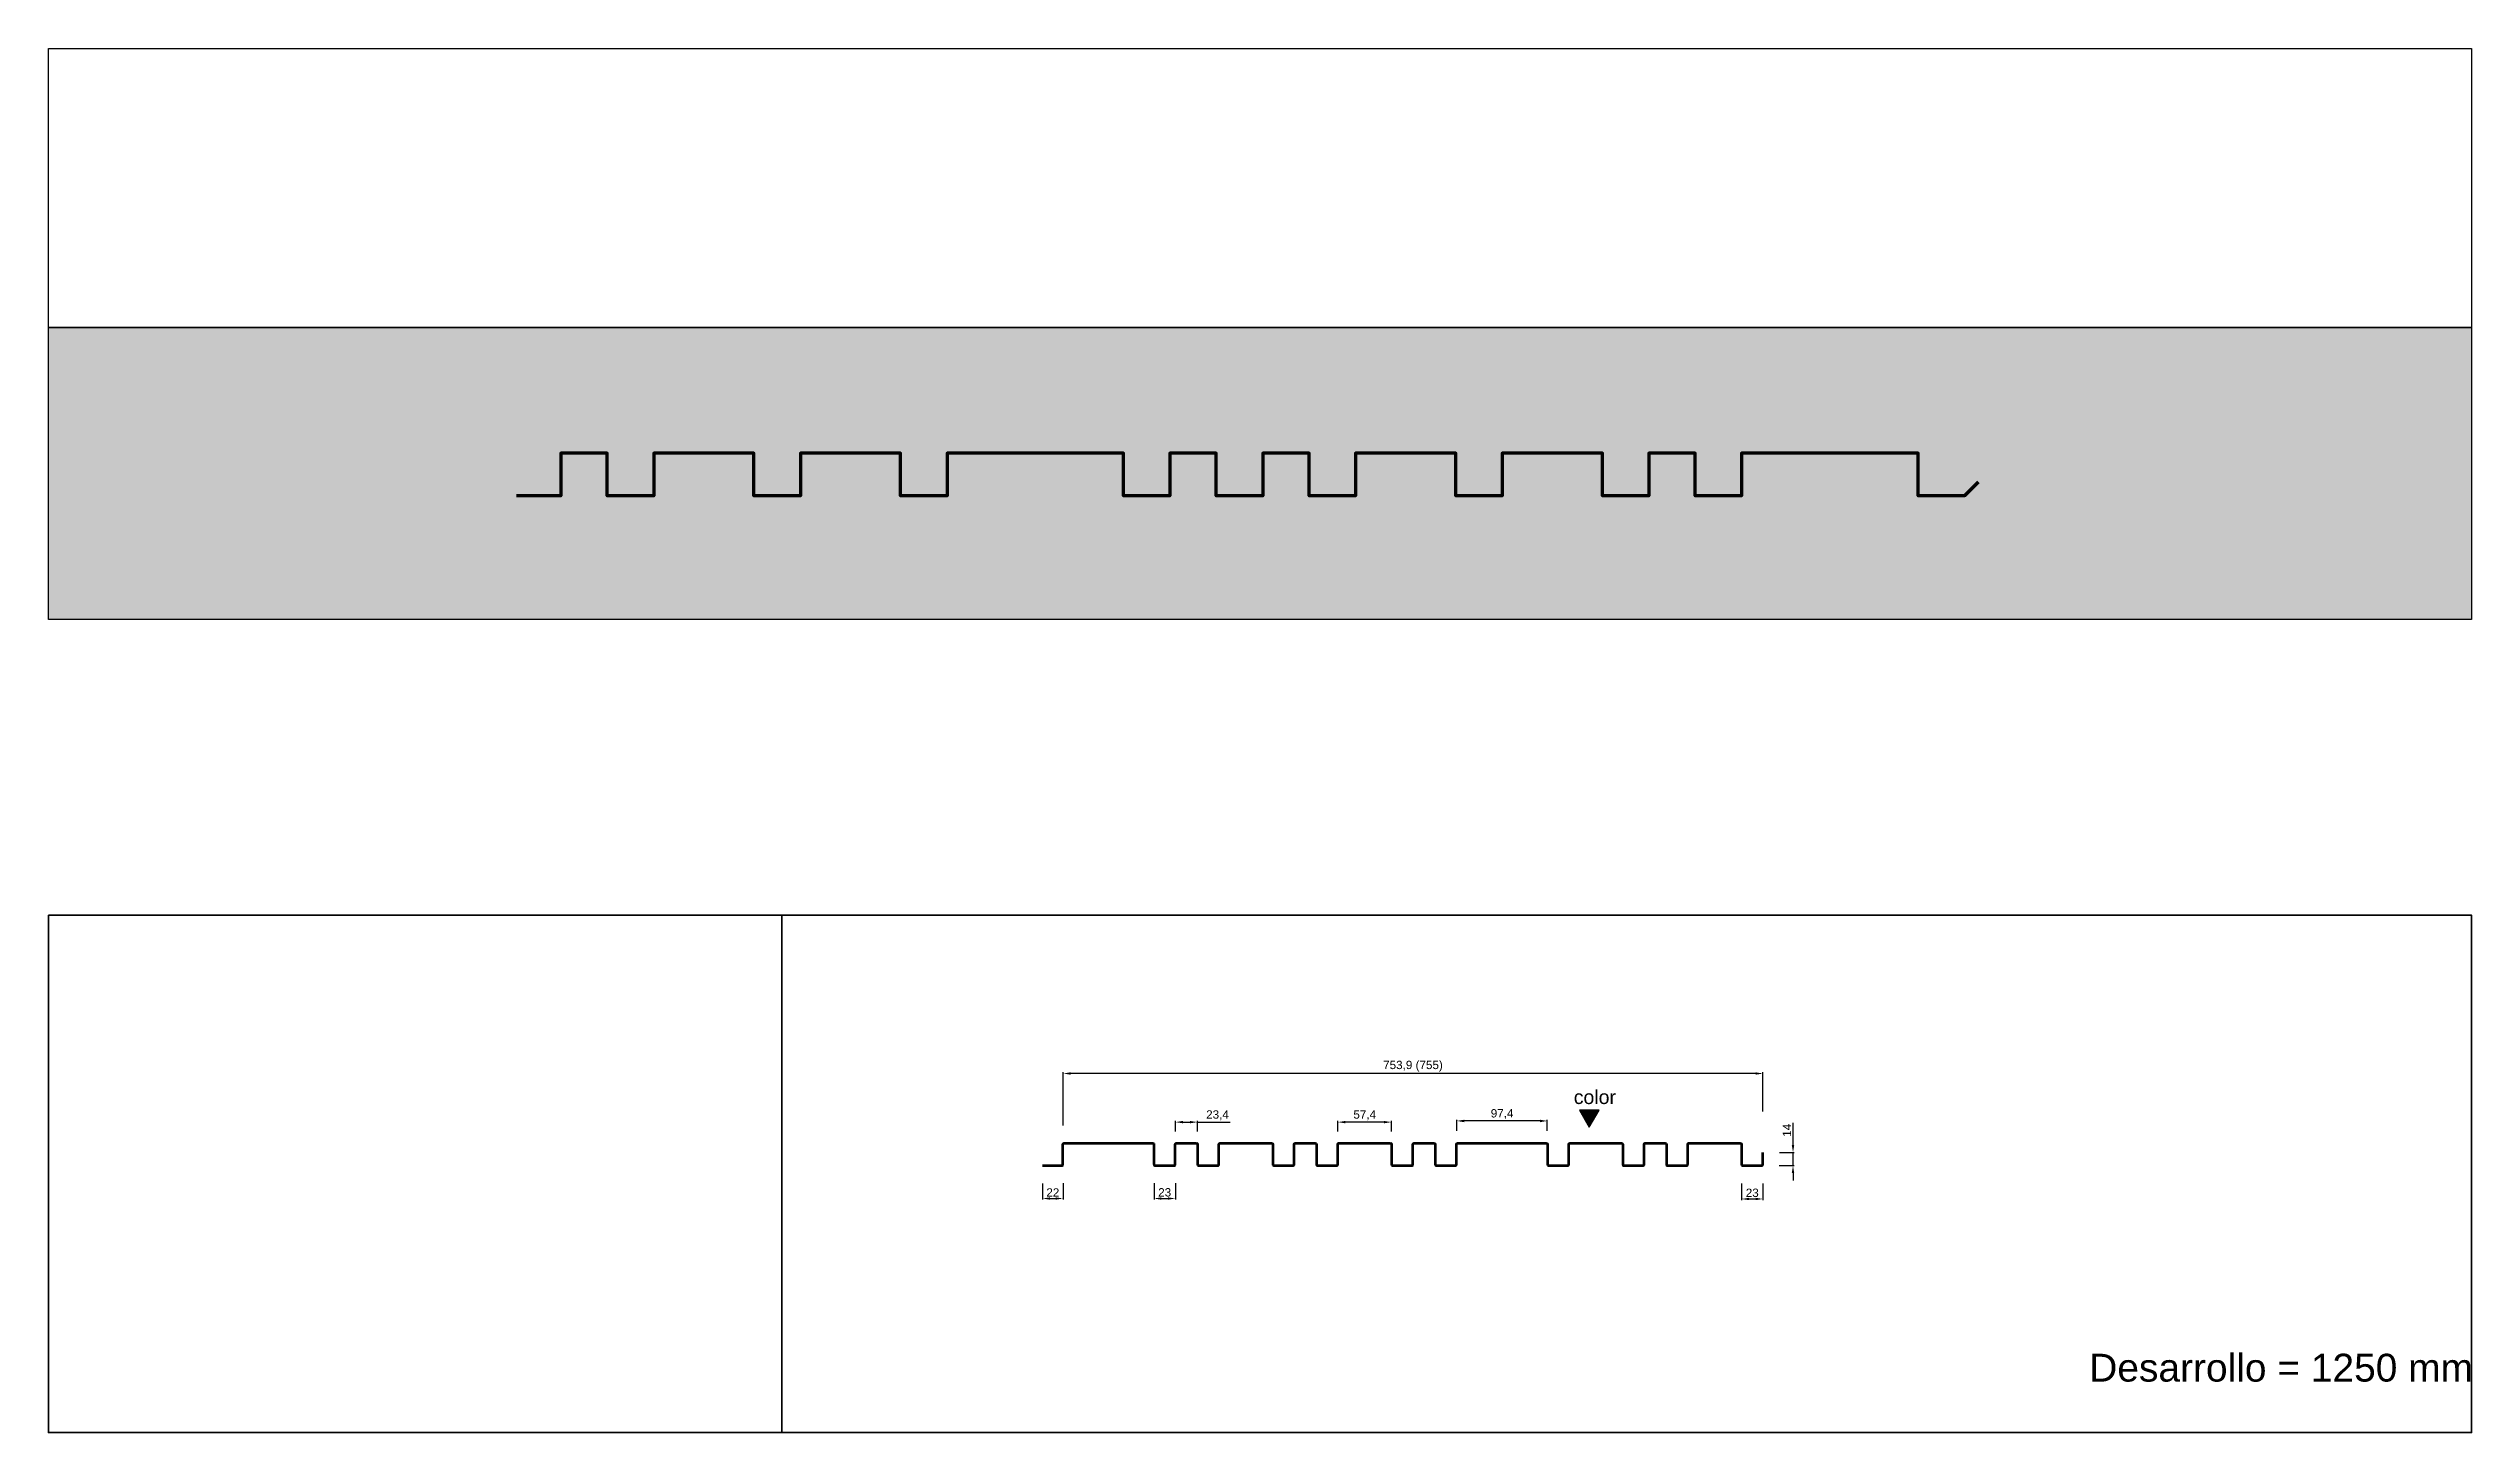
# Model space of a CAD drawing. Header units: millimetres. Extents: x 4334 to 41995838936, y 18500 to 30334.
# Drawn here: x 11866 to 14476, y 22901 to 24393 of the extents above; entities that cross this region are included whole.
import ezdxf

# ---------------------------------------------------------------- set-up
doc = ezdxf.new("R2010")
doc.units = ezdxf.units.MM
doc.layers.add('ANOTACIONES', color=7, linetype='Continuous', plot=False)
for name, color, linetype, lineweight in [('COTAS1', 7, 'Continuous', 0), ('FIBRA NEUTRA', 1, 'Continuous', 40), ('PERFIL ENCABEZADO', 254, 'Continuous', 60), ('RELLENO', 251, 'Continuous', 60)]:
    doc.layers.add(name, color=color, linetype=linetype, lineweight=lineweight)
doc.layers.add('RECUADROS', color=253, linetype='Continuous')
doc.styles.get("Standard").update_dxf_attribs({"font": 'arial.ttf'})
doc.dimstyles.new('ISO-25', dxfattribs={"dimtxt": 9, "dimasz": 8, "dimexe": 1.25, "dimexo": 0.625, "dimgap": 2, "dimtad": 1, "dimdec": 1, "dimtxsty": 'Standard', "dimcen": 2.5, "dimadec": 0, "dimazin": 0, "dimtfac": 1, "dimtdec": 1, "dimtmove": 0, "dimatfit": 3, "dimfxl": 1, "dimarcsym": 0})

msp = doc.modelspace()

# ---------------------------------------------------------------- texts
at = {"layer": 'ANOTACIONES', "insert": (14064.64, 22986.23), "char_height": 30, "attachment_point": 1}
msp.add_mtext_dynamic_manual_height_columns('Desarrollo = 1250 mm', width=6765.1618, gutter_width=150, heights=[0], dxfattribs=at)

# ---------------------------------------------------------------- blocks, each defined once
blk = doc.blocks.new('*D478')
at = {"layer": 'COTAS1', "color": 0, "lineweight": -2, "transparency": 16777216}
for p, q in [((12959.2, 23232.1), (12959.2, 23289.5)), ((13705.1, 23288.2), (12967.2, 23288.2)), ((13713.1, 23247.2), (13713.1, 23289.5))]:
    blk.add_line(p, q, dxfattribs=at)
at = {"layer": 'COTAS1', "color": 0, "transparency": 16777216}
for points in [[(12967.2, 23289.5), (12967.2, 23286.9), (12959.2, 23288.2)], [(13705.1, 23289.5), (13705.1, 23286.9), (13713.1, 23288.2)]]:
    blk.add_solid(points, dxfattribs=at)
at = {"layer": 'Defpoints', "color": 0, "transparency": 16777216}
for p in [(12959.2, 23288.2), (13713.1, 23246.5), (12959.2, 23231.5)]:
    blk.add_point(p, dxfattribs=at)
at = {"layer": 'COTAS1', "color": 0, "transparency": 16777216, "insert": (13336.1, 23296.1), "char_height": 9, "attachment_point": 5}
blk.add_mtext('753,9 (755)', dxfattribs=at)
blk = doc.blocks.new('*D479')
at = {"layer": 'COTAS1', "color": 0, "lineweight": -2, "transparency": 16777216}
for p, q in [((13745.5, 23211), (13745.5, 23235)), ((13730.6, 23189), (13746.8, 23189)), ((13730.8, 23203), (13746.8, 23203)), ((13745.5, 23189), (13745.5, 23203)), ((13745.5, 23181), (13745.5, 23173))]:
    blk.add_line(p, q, dxfattribs=at)
at = {"layer": 'COTAS1', "color": 0, "transparency": 16777216}
for points in [[(13744.2, 23211), (13746.8, 23211), (13745.5, 23203)], [(13744.2, 23181), (13746.8, 23181), (13745.5, 23189)]]:
    blk.add_solid(points, dxfattribs=at)
at = {"layer": 'Defpoints', "color": 0, "transparency": 16777216}
for p in [(13730, 23189), (13730.2, 23203), (13745.5, 23203)]:
    blk.add_point(p, dxfattribs=at)
at = {"layer": 'COTAS1', "color": 0, "transparency": 16777216, "insert": (13739, 23227), "char_height": 9, "attachment_point": 5, "rotation": 90}
blk.add_mtext('14', dxfattribs=at)
blk = doc.blocks.new('*D480')
at = {"layer": 'COTAS1', "color": 0, "lineweight": -2, "transparency": 16777216}
for p, q in [((12937.1, 23169.7), (12937.1, 23152.3)), ((12959.1, 23170), (12959.1, 23152.3)), ((12945.1, 23153.5), (12951.1, 23153.5))]:
    blk.add_line(p, q, dxfattribs=at)
at = {"layer": 'COTAS1', "color": 0, "transparency": 16777216}
for points in [[(12945.1, 23154.8), (12945.1, 23152.2), (12937.1, 23153.5)], [(12951.1, 23154.8), (12951.1, 23152.2), (12959.1, 23153.5)]]:
    blk.add_solid(points, dxfattribs=at)
at = {"layer": 'Defpoints', "color": 0, "transparency": 16777216}
for p in [(12937.1, 23170.3), (12959.1, 23170.6), (12959.1, 23153.5)]:
    blk.add_point(p, dxfattribs=at)
at = {"layer": 'COTAS1', "color": 0, "transparency": 16777216, "insert": (12948.1, 23160), "char_height": 9, "attachment_point": 5}
blk.add_mtext('22', dxfattribs=at)
blk = doc.blocks.new('*D481')
at = {"layer": 'COTAS1', "color": 0, "lineweight": -2, "transparency": 16777216}
for p, q in [((13057.1, 23170), (13057.1, 23152.3)), ((13080.1, 23170), (13080.1, 23152.3)), ((13065.1, 23153.5), (13072.1, 23153.5))]:
    blk.add_line(p, q, dxfattribs=at)
at = {"layer": 'COTAS1', "color": 0, "transparency": 16777216}
for points in [[(13065.1, 23154.8), (13065.1, 23152.2), (13057.1, 23153.5)], [(13072.1, 23154.8), (13072.1, 23152.2), (13080.1, 23153.5)]]:
    blk.add_solid(points, dxfattribs=at)
at = {"layer": 'Defpoints', "color": 0, "transparency": 16777216}
for p in [(13057.1, 23170.6), (13080.1, 23170.6), (13080.1, 23153.5)]:
    blk.add_point(p, dxfattribs=at)
at = {"layer": 'COTAS1', "color": 0, "transparency": 16777216, "insert": (13068.6, 23160.1), "char_height": 9, "attachment_point": 5}
blk.add_mtext('23', dxfattribs=at)
blk = doc.blocks.new('*D482')
at = {"layer": 'COTAS1', "color": 0, "lineweight": -2, "transparency": 16777216}
for p, q in [((13080.3, 23225.8), (13080.3, 23237.1)), ((13088.3, 23235.8), (13095.8, 23235.8)), ((13103.8, 23225.8), (13103.8, 23237.1)), ((13103.8, 23235.8), (13139.3, 23235.8))]:
    blk.add_line(p, q, dxfattribs=at)
at = {"layer": 'COTAS1', "color": 0, "transparency": 16777216}
for points in [[(13088.3, 23237.1), (13088.3, 23234.5), (13080.3, 23235.8)], [(13095.8, 23237.1), (13095.8, 23234.5), (13103.8, 23235.8)]]:
    blk.add_solid(points, dxfattribs=at)
at = {"layer": 'Defpoints', "color": 0, "transparency": 16777216}
for p in [(13103.8, 23235.8), (13080.3, 23225.2), (13103.8, 23225.2)]:
    blk.add_point(p, dxfattribs=at)
at = {"layer": 'COTAS1', "color": 0, "transparency": 16777216, "insert": (13125.5, 23243.2), "char_height": 9, "attachment_point": 5}
blk.add_mtext('23,4', dxfattribs=at)
blk = doc.blocks.new('*D483')
at = {"layer": 'COTAS1', "color": 0, "lineweight": -2, "transparency": 16777216}
for p, q in [((13255.3, 23225.8), (13255.3, 23237.1)), ((13304.8, 23235.8), (13263.3, 23235.8)), ((13312.8, 23225.8), (13312.8, 23237.1))]:
    blk.add_line(p, q, dxfattribs=at)
at = {"layer": 'COTAS1', "color": 0, "transparency": 16777216}
for points in [[(13263.3, 23237.1), (13263.3, 23234.5), (13255.3, 23235.8)], [(13304.8, 23237.1), (13304.8, 23234.5), (13312.8, 23235.8)]]:
    blk.add_solid(points, dxfattribs=at)
at = {"layer": 'Defpoints', "color": 0, "transparency": 16777216}
for p in [(13255.3, 23235.8), (13255.3, 23225.2), (13312.8, 23225.2)]:
    blk.add_point(p, dxfattribs=at)
at = {"layer": 'COTAS1', "color": 0, "transparency": 16777216, "insert": (13284.1, 23243.2), "char_height": 9, "attachment_point": 5}
blk.add_mtext('57,4', dxfattribs=at)
blk = doc.blocks.new('*D484')
at = {"layer": 'COTAS1', "color": 0, "lineweight": -2, "transparency": 16777216}
for p, q in [((13690.1, 23169.7), (13690.1, 23151.7)), ((13713.1, 23169.7), (13713.1, 23151.7)), ((13698.1, 23153), (13705.1, 23153))]:
    blk.add_line(p, q, dxfattribs=at)
at = {"layer": 'COTAS1', "color": 0, "transparency": 16777216}
for points in [[(13698.1, 23154.3), (13698.1, 23151.7), (13690.1, 23153)], [(13705.1, 23154.3), (13705.1, 23151.7), (13713.1, 23153)]]:
    blk.add_solid(points, dxfattribs=at)
at = {"layer": 'Defpoints', "color": 0, "transparency": 16777216}
for p in [(13690.1, 23170.3), (13713.1, 23170.3), (13713.1, 23153)]:
    blk.add_point(p, dxfattribs=at)
at = {"layer": 'COTAS1', "color": 0, "transparency": 16777216, "insert": (13701.6, 23159.6), "char_height": 9, "attachment_point": 5}
blk.add_mtext('23', dxfattribs=at)
blk = doc.blocks.new('Color superior')
at = {"layer": 'ANOTACIONES'}
h = blk.add_hatch(color=256, dxfattribs=at)
h.dxf.hatch_style = 1
h.paths.add_polyline_path([(10.7, 18.6), (-10.7, 18.6), (0, 0)])
blk.add_lwpolyline([(0, 0), (10.7, 18.6), (-10.7, 18.6)], close=True, dxfattribs=at)
at = {"layer": 'ANOTACIONES', "insert": (-16.7, 40.1), "char_height": 15, "attachment_point": 1}
blk.add_mtext_dynamic_manual_height_columns('color', width=249.804, gutter_width=75, heights=[0], dxfattribs=at)
blk = doc.blocks.new('*D488')
at = {"layer": 'COTAS1', "color": 0, "lineweight": -2, "transparency": 16777216}
for p, q in [((13383.3, 23226.5), (13383.3, 23238.3)), ((13472.8, 23237.1), (13391.3, 23237.1)), ((13480.8, 23226.5), (13480.8, 23238.3))]:
    blk.add_line(p, q, dxfattribs=at)
at = {"layer": 'COTAS1', "color": 0, "transparency": 16777216}
for points in [[(13391.3, 23238.4), (13391.3, 23235.7), (13383.3, 23237.1)], [(13472.8, 23238.4), (13472.8, 23235.7), (13480.8, 23237.1)]]:
    blk.add_solid(points, dxfattribs=at)
at = {"layer": 'Defpoints', "color": 0, "transparency": 16777216}
for p in [(13383.3, 23237.1), (13383.3, 23225.8), (13480.8, 23225.8)]:
    blk.add_point(p, dxfattribs=at)
at = {"layer": 'COTAS1', "color": 0, "transparency": 16777216, "insert": (13432.1, 23244.5), "char_height": 9, "attachment_point": 5}
blk.add_mtext('97,4', dxfattribs=at)

# ---------------------------------------------------------------- dimensions: what is measured, and where the dimension line sits
at = {"layer": 'COTAS1'}
dim = msp.add_linear_dim(base=(12959.1969, 23288.2026), p1=(13713.0505, 23246.5454), p2=(12959.1969, 23231.4804), text='<> (755)', dimstyle='ISO-25', dxfattribs=at)
dim.commit()
dim.dimension.update_dxf_attribs({"geometry": '*D478', "text_midpoint": (13336.1237, 23288.2026), "dimtype": 160})
for base, p1, p2, picture, middle in [((13103.76, 23235.81), (13080.34, 23225.2), (13103.76, 23225.2), '*D482', (13125.5, 23243.22)), ((13255.34, 23235.81), (13312.76, 23225.2), (13255.34, 23225.2), '*D483', (13284.05, 23243.2)), ((13383.34, 23237.06), (13480.76, 23225.83), (13383.34, 23225.83), '*D488', (13432.05, 23244.47)), ((12959.05, 23153.52), (12937.05, 23170.33), (12959.05, 23170.58), '*D480', (12948.05, 23160.03)), ((13080.05, 23153.52), (13057.05, 23170.58), (13080.05, 23170.58), '*D481', (13068.55, 23160.11)), ((13713.05, 23152.99), (13690.05, 23170.31), (13713.05, 23170.31), '*D484', (13701.55, 23159.59))]:
    dim = msp.add_linear_dim(base=base, p1=p1, p2=p2, dimstyle='ISO-25', dxfattribs=at)
    dim.commit()
    dim.dimension.update_dxf_attribs({"geometry": picture, "text_midpoint": middle})
dim = msp.add_linear_dim(base=(13745.51, 23203.01), p1=(13729.97, 23189.01), p2=(13730.22, 23203.01), angle=90, dimstyle='ISO-25', dxfattribs=at)
dim.commit()
dim.dimension.update_dxf_attribs({"geometry": '*D479', "text_midpoint": (13738.99, 23227.02)})

# ---------------------------------------------------------------- hatches: boundary and pattern name
at = {"layer": 'RELLENO'}
h = msp.add_hatch(color=256, dxfattribs=at)
h.dxf.hatch_style = 1
h.paths.add_polyline_path([(14476.48, 23777.26), (14476.48, 24091.93), (11866.1, 24091.93), (11866.1, 23777.26)])

# ---------------------------------------------------------------- linework, layer by layer
at = {"layer": 'FIBRA NEUTRA', "lineweight": 50}
msp.add_lwpolyline([(12937.05, 23189.01), (12958.05, 23189.01, 0.4142136), (12959.05, 23190.01), (12959.05, 23212.01, -0.4142136), (12960.05, 23213.01), (13056.05, 23213.01, -0.4142136), (13057.05, 23212.01), (13057.05, 23190.01, 0.4142136), (13058.05, 23189.01), (13079.05, 23189.01, 0.4142136), (13080.05, 23190.01), (13080.05, 23212.01, -0.4142136), (13081.05, 23213.01), (13103.05, 23213.01, -0.4142136), (13104.05, 23212.01), (13104.05, 23190.01, 0.4142136), (13105.05, 23189.01), (13126.05, 23189.01, 0.4142136), (13127.05, 23190.01), (13127.05, 23212.01, -0.4142136), (13128.05, 23213.01), (13184.05, 23213.01, -0.4142136), (13185.05, 23212.01), (13185.05, 23190.01, 0.4142136), (13186.05, 23189.01), (13207.05, 23189.01, 0.4142136), (13208.05, 23190.01), (13208.05, 23212.01, -0.4142136), (13209.05, 23213.01), (13231.05, 23213.01, -0.4142136), (13232.05, 23212.01), (13232.05, 23190.01, 0.4142136), (13233.05, 23189.01), (13254.05, 23189.01, 0.4142136), (13255.05, 23190.01), (13255.05, 23212.01, -0.4142136), (13256.05, 23213.01), (13312.05, 23213.01, -0.4142136), (13313.05, 23212.01), (13313.05, 23190.01, 0.4142136), (13314.05, 23189.01), (13335.05, 23189.01, 0.4142136), (13336.05, 23190.01), (13336.05, 23212.01, -0.4142136), (13337.05, 23213.01), (13359.05, 23213.01, -0.4142136), (13360.05, 23212.01), (13360.05, 23190.01, 0.4142136), (13361.05, 23189.01), (13382.05, 23189.01, 0.4142136), (13383.05, 23190.01), (13383.05, 23212.01, -0.4142136), (13384.05, 23213.01), (13480.05, 23213.01, -0.4142136), (13481.05, 23212.01), (13481.05, 23190.01, 0.4142136), (13482.05, 23189.01), (13503.05, 23189.01, 0.4142136), (13504.05, 23190.01), (13504.05, 23212.01, -0.4142136), (13505.05, 23213.01), (13561.05, 23213.01, -0.4142136), (13562.05, 23212.01), (13562.05, 23190.01, 0.4142136), (13563.05, 23189.01), (13584.05, 23189.01, 0.4142136), (13585.05, 23190.01), (13585.05, 23212.01, -0.4142136), (13586.05, 23213.01), (13608.05, 23213.01, -0.4142136), (13609.05, 23212.01), (13609.05, 23190.01, 0.4142136), (13610.05, 23189.01), (13631.05, 23189.01, 0.4142136), (13632.05, 23190.01), (13632.05, 23212.01, -0.4142136), (13633.05, 23213.01), (13689.05, 23213.01, -0.4142136), (13690.05, 23212.01), (13690.05, 23190.01, 0.4142136), (13691.05, 23189.01), (13712.05, 23189.01, 0.4142136), (13713.05, 23190.01), (13713.05, 23203.01)], format="xyb", dxfattribs=at)
at = {"layer": 'PERFIL ENCABEZADO'}
msp.add_lwpolyline([(13945.05, 23925.35), (13930.17, 23910.47), (13880.17, 23910.47), (13880.17, 23956.47), (13690.17, 23956.47), (13690.17, 23910.47), (13640.17, 23910.47), (13640.17, 23956.47), (13590.17, 23956.47), (13590.17, 23910.47), (13540.17, 23910.47), (13540.17, 23956.47), (13432.17, 23956.47), (13432.17, 23910.47), (13382.17, 23910.47), (13382.17, 23956.47), (13274.17, 23956.47), (13274.17, 23910.47), (13224.17, 23910.47), (13224.17, 23956.47), (13174.17, 23956.47), (13174.17, 23910.47), (13124.17, 23910.47), (13124.17, 23956.47), (13074.17, 23956.47), (13074.17, 23910.47), (13024.17, 23910.47), (13024.17, 23956.47), (12834.17, 23956.47), (12834.17, 23910.47), (12784.17, 23910.47), (12784.17, 23956.47), (12676.17, 23956.47), (12676.17, 23910.47), (12626.17, 23910.47), (12626.17, 23956.47), (12518.17, 23956.47), (12518.17, 23910.47), (12468.17, 23910.47), (12468.17, 23956.47), (12418.17, 23956.47), (12418.17, 23910.47), (12370.17, 23910.47)], dxfattribs=at)
at = {"layer": 'RECUADROS'}
for points in [[(11866.1, 24392.7), (14476.48, 24392.7), (14476.48, 24091.93), (11866.1, 24091.93)], [(11866.1, 24091.93), (14476.48, 24091.93), (14476.48, 23777.26), (11866.1, 23777.26)]]:
    msp.add_lwpolyline(points, close=True, dxfattribs=at)
at = {"layer": 'RECUADROS', "color": 0, "lineweight": 30}
for points in [[(11866.1, 23458.78), (12656.21, 23458.78), (12656.21, 22901.32), (11866.1, 22901.32)], [(12656.21, 23458.78), (14476.48, 23458.78), (14476.48, 22901.32), (12656.21, 22901.32)]]:
    msp.add_lwpolyline(points, close=True, dxfattribs=at)

# ---------------------------------------------------------------- block references
at = {"layer": 'ANOTACIONES'}
msp.add_blockref('Color superior', (13526.02, 23230.2), dxfattribs=at)

msp.set_redraw_order([(e.dxf.handle, doc.entitydb.next_handle()) for e in msp.query("TEXT MTEXT ATTDEF DIMENSION ARC_DIMENSION")])  # texts and dimensions are drawn at this point

doc.saveas('drawing.dxf')
